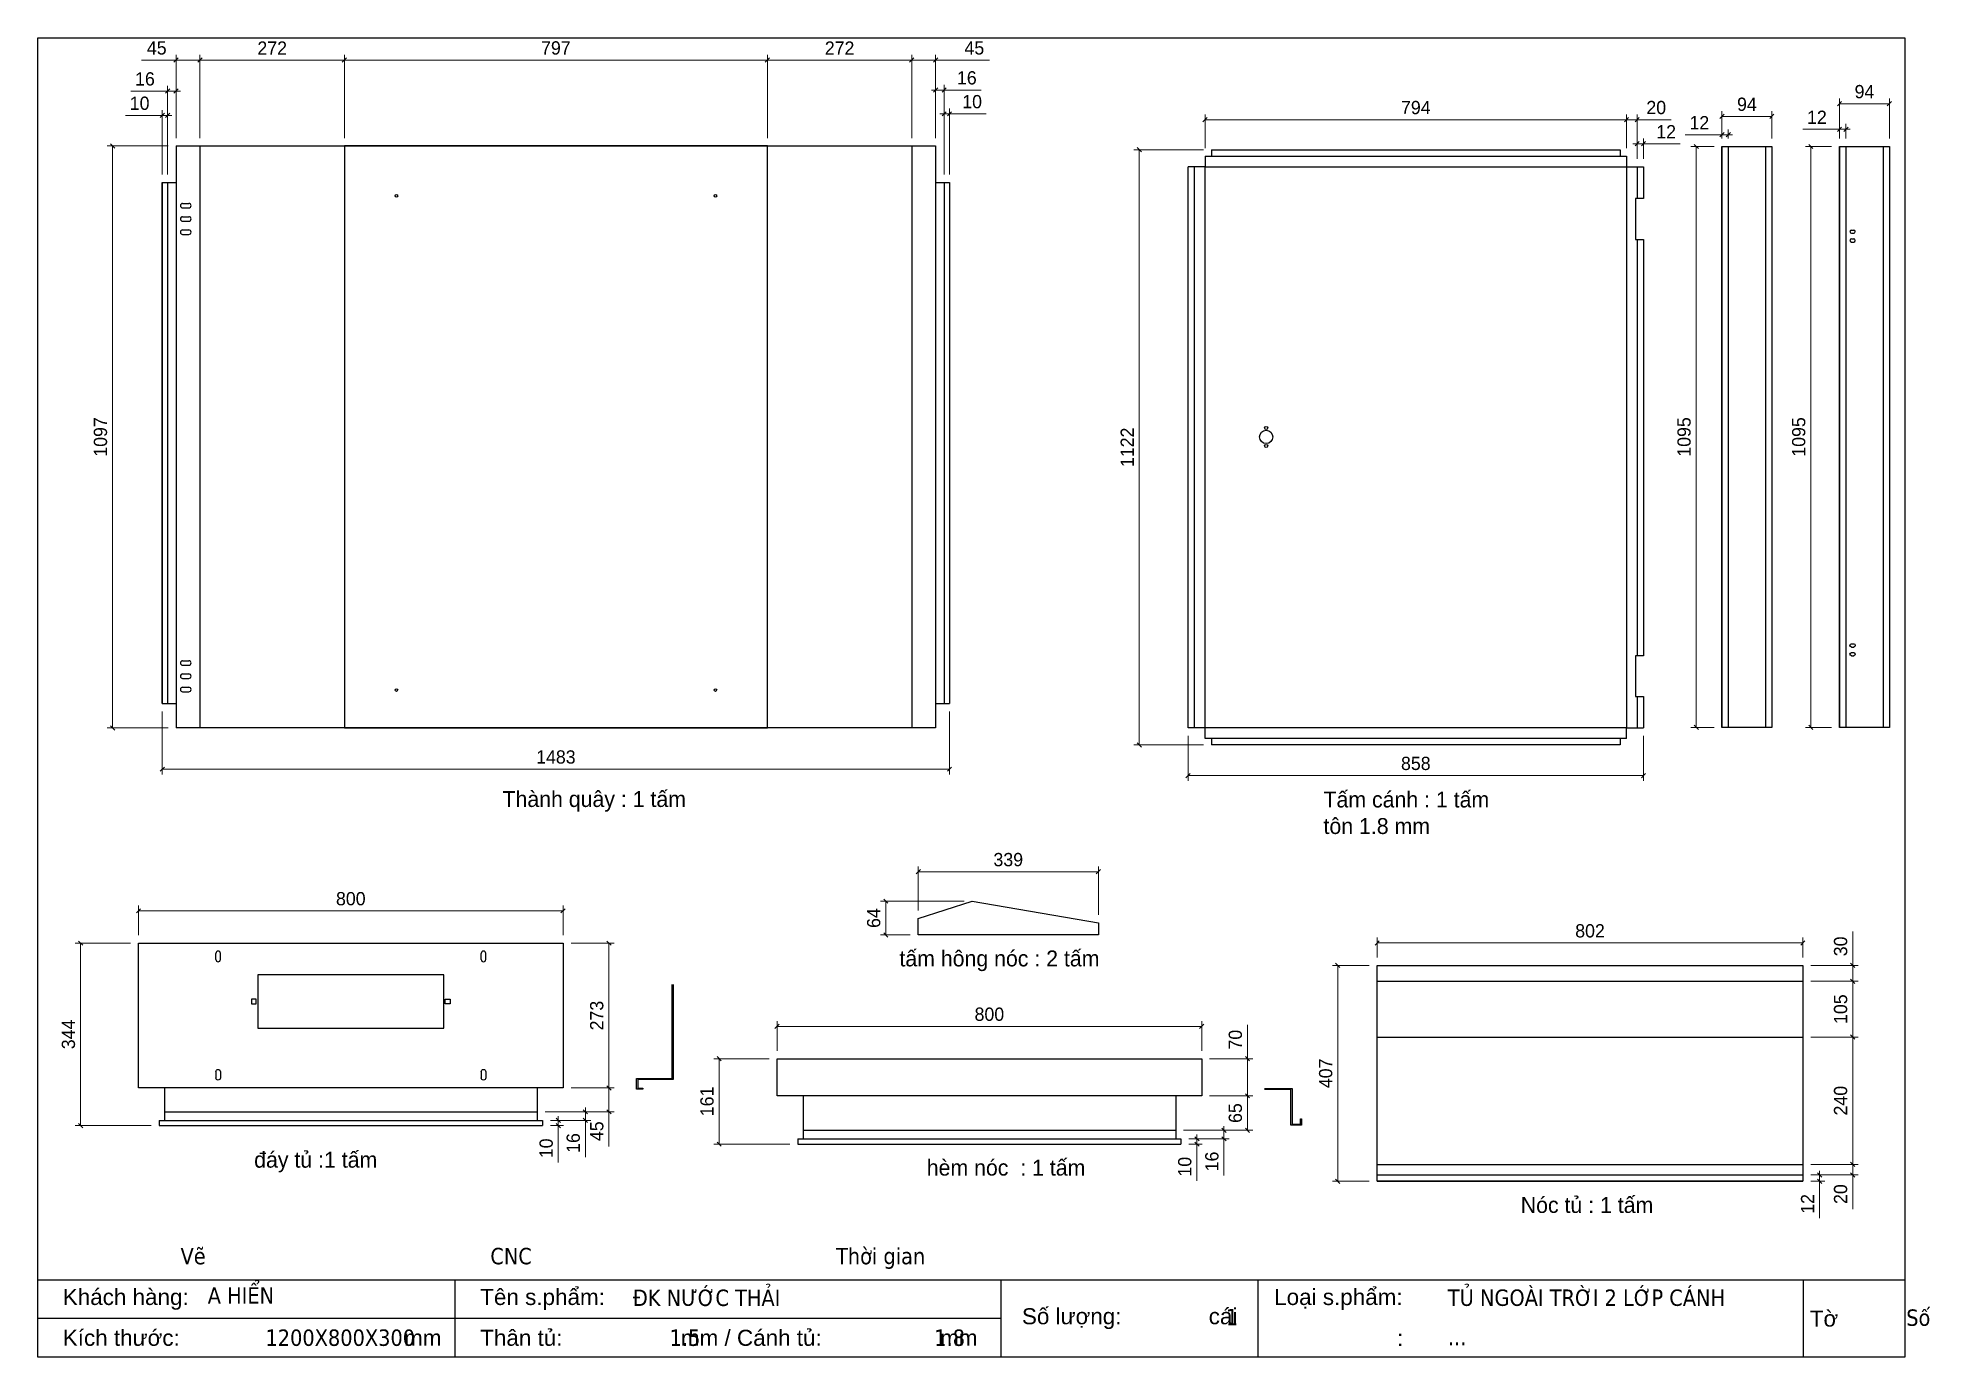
# Model space of a CAD drawing. Header units: millimetres. Extents: x 0 to 3565, y 0 to 2487.
import ezdxf
from ezdxf.enums import TextEntityAlignment as Align

# ---------------------------------------------------------------- set-up
doc = ezdxf.new("R2010")
doc.units = ezdxf.units.MM
doc.layers.add('DIM', color=253, linetype='Continuous')
doc.styles.add('Arial', font='arial.ttf')
doc.styles.add('Tahoma (Input Text)', font='tahoma.ttf')
doc.dimstyles.new('Dim-25', dxfattribs={"dimtxt": 25, "dimasz": 8, "dimexe": 10, "dimexo": 15, "dimgap": 10, "dimtad": 1, "dimdec": 0, "dimtxsty": 'Standard', "dimblk": 'OBLIQUE', "dimcen": 10, "dimclrd": 5, "dimclre": 5, "dimclrt": 3, "dimazin": 3, "dimtfac": 1, "dimtdec": 0, "dimtmove": 0, "dimatfit": 3, "dimldrblk": 'OBLIQUE', "dimlwd": 9, "dimlwe": 9})

msp = doc.modelspace()

# ---------------------------------------------------------------- texts
at = {"color": 7, "char_height": 30, "width": 457.001, "attachment_point": 1}
for s, insert in [('Thành quây : 1 tấm', (875.4, 1067.1)), ('Tấm cánh : 1 tấm \\Ptôn 1.8 mm', (2422.2, 1066.2)), ('tấm hông nóc : 2 tấm', (1623.2, 766.6)), (' đáy tủ :1 tấm', (396.4, 387.2)), ('hèm nóc  : 1 tấm', (1674.7, 372.3)), ('Nóc tủ : 1 tấm', (2793.8, 301.9))]:
    msp.add_mtext(s, dxfattribs=dict(at, insert=insert))

# ---------------------------------------------------------------- blocks, each defined once
blk = doc.blocks.new('*D1')
at = {"color": 0, "linetype": 'ByBlock', "lineweight": -2}
for p, q in [((1703.5, 2339.7), (1711.5, 2347.7)), ((1721.5, 2347.7), (1713.5, 2339.7))]:
    blk.add_line(p, q, dxfattribs=at)
at = {"layer": 'Defpoints', "color": 0, "transparency": 16777216}
for p in [(1717.5, 2343.7), (1707.5, 2214.1), (1717.5, 2214.1)]:
    blk.add_point(p, dxfattribs=at)
at = {"layer": 'DIM', "color": 5, "lineweight": 9, "transparency": 16777216}
for p, q in [((1707.5, 2229.1), (1707.5, 2353.7)), ((1717.5, 2229.1), (1717.5, 2353.7)), ((1707.5, 2343.7), (1699.5, 2343.7)), ((1707.5, 2343.7), (1717.5, 2343.7)), ((1717.5, 2343.7), (1786.9, 2343.7))]:
    blk.add_line(p, q, dxfattribs=at)
at = {"layer": 'DIM', "color": 3, "transparency": 16777216, "insert": (1760.2, 2366.5), "char_height": 25, "attachment_point": 5}
blk.add_mtext('10', dxfattribs=at)
blk = doc.blocks.new('_Oblique')
at = {"color": 0, "linetype": 'ByBlock', "lineweight": -2}
blk.add_line((-0.5, -0.5), (0.5, 0.5), dxfattribs=at)
blk = doc.blocks.new('*D2')
at = {"color": 0, "linetype": 'ByBlock', "lineweight": -2}
for p, q in [((1687.5, 2384.6), (1695.5, 2392.6)), ((1711.5, 2392.6), (1703.5, 2384.6))]:
    blk.add_line(p, q, dxfattribs=at)
at = {"layer": 'Defpoints', "color": 0, "transparency": 16777216}
for p in [(1707.5, 2388.6), (1691.5, 2283.1), (1707.5, 2283.1)]:
    blk.add_point(p, dxfattribs=at)
at = {"layer": 'DIM', "color": 5, "lineweight": 9, "transparency": 16777216}
for p, q in [((1691.5, 2388.6), (1683.5, 2388.6)), ((1691.5, 2298.1), (1691.5, 2398.6)), ((1691.5, 2388.6), (1707.5, 2388.6)), ((1707.5, 2298.1), (1707.5, 2398.6)), ((1707.5, 2388.6), (1777, 2388.6))]:
    blk.add_line(p, q, dxfattribs=at)
at = {"layer": 'DIM', "color": 3, "transparency": 16777216, "insert": (1750.2, 2411.4), "char_height": 25, "attachment_point": 5}
blk.add_mtext('16', dxfattribs=at)
blk = doc.blocks.new('*D3')
at = {"color": 0, "linetype": 'ByBlock', "lineweight": -2}
for p, q in [((1650.5, 2449), (1642.5, 2441)), ((1687.5, 2441), (1695.5, 2449))]:
    blk.add_line(p, q, dxfattribs=at)
at = {"layer": 'Defpoints', "color": 0, "transparency": 16777216}
for p in [(1646.5, 2445), (1646.5, 2283.1), (1691.5, 2283.1)]:
    blk.add_point(p, dxfattribs=at)
at = {"layer": 'DIM', "color": 5, "lineweight": 9, "transparency": 16777216}
for p, q in [((1646.5, 2298.1), (1646.5, 2455)), ((1646.5, 2445), (1691.5, 2445)), ((1691.5, 2298.1), (1691.5, 2455)), ((1691.5, 2445), (1792.9, 2445))]:
    blk.add_line(p, q, dxfattribs=at)
at = {"layer": 'DIM', "color": 3, "transparency": 16777216, "insert": (1764.4, 2467.8), "char_height": 25, "attachment_point": 5}
blk.add_mtext('45', dxfattribs=at)
blk = doc.blocks.new('*D4')
at = {"color": 0, "linetype": 'ByBlock', "lineweight": -2}
for p, q in [((1378.5, 2449), (1370.5, 2441)), ((1642.5, 2441), (1650.5, 2449))]:
    blk.add_line(p, q, dxfattribs=at)
at = {"layer": 'Defpoints', "color": 0, "transparency": 16777216}
for p in [(1374.5, 2445), (1374.5, 2283.1), (1646.5, 2283.1)]:
    blk.add_point(p, dxfattribs=at)
at = {"layer": 'DIM', "color": 5, "lineweight": 9, "transparency": 16777216}
for p, q in [((1374.5, 2298.1), (1374.5, 2455)), ((1646.5, 2445), (1374.5, 2445)), ((1646.5, 2298.1), (1646.5, 2455))]:
    blk.add_line(p, q, dxfattribs=at)
at = {"layer": 'DIM', "color": 3, "transparency": 16777216, "insert": (1510.5, 2467.6), "char_height": 25, "attachment_point": 5}
blk.add_mtext('272', dxfattribs=at)
blk = doc.blocks.new('*D5')
at = {"color": 0, "linetype": 'ByBlock', "lineweight": -2}
for p, q in [((581.5, 2449), (573.5, 2441)), ((1370.5, 2441), (1378.5, 2449))]:
    blk.add_line(p, q, dxfattribs=at)
at = {"layer": 'Defpoints', "color": 0, "transparency": 16777216}
for p in [(577.5, 2445), (577.5, 2283.1), (1374.5, 2283.1)]:
    blk.add_point(p, dxfattribs=at)
at = {"layer": 'DIM', "color": 5, "lineweight": 9, "transparency": 16777216}
for p, q in [((577.5, 2298.1), (577.5, 2455)), ((1374.5, 2445), (577.5, 2445)), ((1374.5, 2298.1), (1374.5, 2455))]:
    blk.add_line(p, q, dxfattribs=at)
at = {"layer": 'DIM', "color": 3, "transparency": 16777216, "insert": (976, 2467.8), "char_height": 25, "attachment_point": 5}
blk.add_mtext('797', dxfattribs=at)
blk = doc.blocks.new('*D6')
at = {"color": 0, "linetype": 'ByBlock', "lineweight": -2}
for p, q in [((309.5, 2449), (301.5, 2441)), ((573.5, 2441), (581.5, 2449))]:
    blk.add_line(p, q, dxfattribs=at)
at = {"layer": 'Defpoints', "color": 0, "transparency": 16777216}
for p in [(305.5, 2445), (305.5, 2283.1), (577.5, 2283.1)]:
    blk.add_point(p, dxfattribs=at)
at = {"layer": 'DIM', "color": 5, "lineweight": 9, "transparency": 16777216}
for p, q in [((305.5, 2298.1), (305.5, 2455)), ((577.5, 2445), (305.5, 2445)), ((577.5, 2298.1), (577.5, 2455))]:
    blk.add_line(p, q, dxfattribs=at)
at = {"layer": 'DIM', "color": 3, "transparency": 16777216, "insert": (441.5, 2467.6), "char_height": 25, "attachment_point": 5}
blk.add_mtext('272', dxfattribs=at)
blk = doc.blocks.new('*D7')
at = {"color": 0, "linetype": 'ByBlock', "lineweight": -2}
for p, q in [((264.5, 2449), (256.5, 2441)), ((301.5, 2441), (309.5, 2449))]:
    blk.add_line(p, q, dxfattribs=at)
at = {"layer": 'Defpoints', "color": 0, "transparency": 16777216}
for p in [(260.5, 2445), (260.5, 2283.1), (305.5, 2283.1)]:
    blk.add_point(p, dxfattribs=at)
at = {"layer": 'DIM', "color": 5, "lineweight": 9, "transparency": 16777216}
for p, q in [((260.5, 2445), (195.5, 2445)), ((260.5, 2298.1), (260.5, 2455)), ((305.5, 2445), (260.5, 2445)), ((305.5, 2298.1), (305.5, 2455))]:
    blk.add_line(p, q, dxfattribs=at)
at = {"layer": 'DIM', "color": 3, "transparency": 16777216, "insert": (224, 2467.8), "char_height": 25, "attachment_point": 5}
blk.add_mtext('45', dxfattribs=at)
blk = doc.blocks.new('*D8')
at = {"color": 0, "linetype": 'ByBlock', "lineweight": -2}
for p, q in [((240.5, 2382.6), (248.5, 2390.6)), ((264.5, 2390.6), (256.5, 2382.6))]:
    blk.add_line(p, q, dxfattribs=at)
at = {"layer": 'Defpoints', "color": 0, "transparency": 16777216}
for p in [(244.5, 2386.6), (260.5, 2283.1), (244.5, 2214.1)]:
    blk.add_point(p, dxfattribs=at)
at = {"layer": 'DIM', "color": 5, "lineweight": 9, "transparency": 16777216}
for p, q in [((244.5, 2229.1), (244.5, 2396.6)), ((260.5, 2298.1), (260.5, 2396.6)), ((244.5, 2386.6), (175.1, 2386.6)), ((260.5, 2386.6), (244.5, 2386.6)), ((260.5, 2386.6), (268.5, 2386.6))]:
    blk.add_line(p, q, dxfattribs=at)
at = {"layer": 'DIM', "color": 3, "transparency": 16777216, "insert": (201.8, 2409.4), "char_height": 25, "attachment_point": 5}
blk.add_mtext('16', dxfattribs=at)
blk = doc.blocks.new('*D9')
at = {"color": 0, "linetype": 'ByBlock', "lineweight": -2}
for p, q in [((230.5, 2336.7), (238.5, 2344.7)), ((248.5, 2344.7), (240.5, 2336.7))]:
    blk.add_line(p, q, dxfattribs=at)
at = {"layer": 'Defpoints', "color": 0, "transparency": 16777216}
for p in [(234.5, 2340.7), (234.5, 2214.1), (244.5, 2214.1)]:
    blk.add_point(p, dxfattribs=at)
at = {"layer": 'DIM', "color": 5, "lineweight": 9, "transparency": 16777216}
for p, q in [((234.5, 2340.7), (165.1, 2340.7)), ((234.5, 2229.1), (234.5, 2350.7)), ((244.5, 2340.7), (234.5, 2340.7)), ((244.5, 2229.1), (244.5, 2350.7)), ((244.5, 2340.7), (252.5, 2340.7))]:
    blk.add_line(p, q, dxfattribs=at)
at = {"layer": 'DIM', "color": 3, "transparency": 16777216, "insert": (191.8, 2363.5), "char_height": 25, "attachment_point": 5}
blk.add_mtext('10', dxfattribs=at)
blk = doc.blocks.new('*D10')
at = {"color": 0, "linetype": 'ByBlock', "lineweight": -2}
for p, q in [((144.9, 2279.1), (136.9, 2287.1)), ((136.9, 1190.1), (144.9, 1182.1))]:
    blk.add_line(p, q, dxfattribs=at)
at = {"layer": 'Defpoints', "color": 0, "transparency": 16777216}
for p in [(260.5, 2283.1), (140.9, 1186.1), (260.5, 1186.1)]:
    blk.add_point(p, dxfattribs=at)
at = {"layer": 'DIM', "color": 5, "lineweight": 9, "transparency": 16777216}
for p, q in [((245.5, 2283.1), (130.9, 2283.1)), ((140.9, 2283.1), (140.9, 1186.1)), ((245.5, 1186.1), (130.9, 1186.1))]:
    blk.add_line(p, q, dxfattribs=at)
at = {"layer": 'DIM', "color": 3, "transparency": 16777216, "insert": (118.1, 1734.6), "char_height": 25, "attachment_point": 5, "rotation": 90}
blk.add_mtext('1097', dxfattribs=at)
blk = doc.blocks.new('ovan8.6x18')
at = {"color": 2}
for p, q in [((3.3, 8.5), (14.8, 8.5)), ((3.3, 0), (14.8, 0))]:
    blk.add_line(p, q, dxfattribs=at)
for centre, start, end in [((3.3, 4.3), 90, 270), ((14.8, 4.3), 270, 90)]:
    blk.add_arc(centre, 4.25, start, end, dxfattribs=at)
blk = doc.blocks.new('*D11')
at = {"color": 0, "linetype": 'ByBlock', "lineweight": -2}
for p, q in [((193.6, 845.3), (185.6, 837.3)), ((985.6, 837.3), (993.6, 845.3))]:
    blk.add_line(p, q, dxfattribs=at)
at = {"layer": 'Defpoints', "color": 0, "transparency": 16777216}
for p in [(989.6, 841.3), (189.6, 780.4), (989.6, 780.4)]:
    blk.add_point(p, dxfattribs=at)
at = {"layer": 'DIM', "color": 5, "lineweight": 9, "transparency": 16777216}
for p, q in [((189.6, 795.4), (189.6, 851.3)), ((189.6, 841.3), (989.6, 841.3)), ((989.6, 795.4), (989.6, 851.3))]:
    blk.add_line(p, q, dxfattribs=at)
at = {"layer": 'DIM', "color": 3, "transparency": 16777216, "insert": (589.6, 864.1), "char_height": 25, "attachment_point": 5}
blk.add_mtext('800', dxfattribs=at)
blk = doc.blocks.new('*D12')
at = {"color": 0, "linetype": 'ByBlock', "lineweight": -2}
for p, q in [((84.5, 776.4), (76.5, 784.4)), ((76.5, 440.4), (84.5, 432.4))]:
    blk.add_line(p, q, dxfattribs=at)
at = {"layer": 'Defpoints', "color": 0, "transparency": 16777216}
for p in [(189.6, 780.4), (80.5, 436.4), (228.6, 436.4)]:
    blk.add_point(p, dxfattribs=at)
at = {"layer": 'DIM', "color": 5, "lineweight": 9, "transparency": 16777216}
for p, q in [((174.6, 780.4), (70.5, 780.4)), ((80.5, 780.4), (80.5, 436.4)), ((213.6, 436.4), (70.5, 436.4))]:
    blk.add_line(p, q, dxfattribs=at)
at = {"layer": 'DIM', "color": 3, "transparency": 16777216, "insert": (57.7, 608.4), "char_height": 25, "attachment_point": 5, "rotation": 90}
blk.add_mtext('344', dxfattribs=at)
blk = doc.blocks.new('*D13')
at = {"color": 0, "linetype": 'ByBlock', "lineweight": -2}
for p, q in [((1079.9, 776.4), (1071.9, 784.4)), ((1071.9, 511.4), (1079.9, 503.4))]:
    blk.add_line(p, q, dxfattribs=at)
at = {"layer": 'Defpoints', "color": 0, "transparency": 16777216}
for p in [(989.6, 780.4), (989.6, 507.4), (1075.9, 507.4)]:
    blk.add_point(p, dxfattribs=at)
at = {"layer": 'DIM', "color": 5, "lineweight": 9, "transparency": 16777216}
for p, q in [((1004.6, 780.4), (1085.9, 780.4)), ((1075.9, 780.4), (1075.9, 507.4)), ((1004.6, 507.4), (1085.9, 507.4))]:
    blk.add_line(p, q, dxfattribs=at)
at = {"layer": 'DIM', "color": 3, "transparency": 16777216, "insert": (1053.1, 643.9), "char_height": 25, "attachment_point": 5, "rotation": 90}
blk.add_mtext('273', dxfattribs=at)
blk = doc.blocks.new('*D14')
at = {"color": 0, "linetype": 'ByBlock', "lineweight": -2}
for p, q in [((1079.9, 503.4), (1071.9, 511.4)), ((1071.9, 466.4), (1079.9, 458.4))]:
    blk.add_line(p, q, dxfattribs=at)
at = {"layer": 'Defpoints', "color": 0, "transparency": 16777216}
for p in [(989.6, 507.4), (940.6, 462.4), (1075.9, 462.4)]:
    blk.add_point(p, dxfattribs=at)
at = {"layer": 'DIM', "color": 5, "lineweight": 9, "transparency": 16777216}
for p, q in [((1004.6, 507.4), (1085.9, 507.4)), ((1075.9, 507.4), (1075.9, 462.4)), ((955.6, 462.4), (1085.9, 462.4)), ((1075.9, 462.4), (1075.9, 397.4))]:
    blk.add_line(p, q, dxfattribs=at)
at = {"layer": 'DIM', "color": 3, "transparency": 16777216, "insert": (1053.2, 425.9), "char_height": 25, "attachment_point": 5, "rotation": 90}
blk.add_mtext('45', dxfattribs=at)
blk = doc.blocks.new('*D15')
at = {"color": 0, "linetype": 'ByBlock', "lineweight": -2}
for p, q in [((1027.6, 466.4), (1035.6, 458.4)), ((1035.6, 442.4), (1027.6, 450.4))]:
    blk.add_line(p, q, dxfattribs=at)
at = {"layer": 'Defpoints', "color": 0, "transparency": 16777216}
for p in [(940.6, 462.4), (950.6, 446.4), (1031.6, 446.4)]:
    blk.add_point(p, dxfattribs=at)
at = {"layer": 'DIM', "color": 5, "lineweight": 9, "transparency": 16777216}
for p, q in [((1031.6, 462.4), (1031.6, 470.4)), ((955.6, 462.4), (1041.6, 462.4)), ((965.6, 446.4), (1041.6, 446.4)), ((1031.6, 462.4), (1031.6, 446.4)), ((1031.6, 446.4), (1031.6, 377))]:
    blk.add_line(p, q, dxfattribs=at)
at = {"layer": 'DIM', "color": 3, "transparency": 16777216, "insert": (1008.8, 403.7), "char_height": 25, "attachment_point": 5, "rotation": 90}
blk.add_mtext('16', dxfattribs=at)
blk = doc.blocks.new('*D16')
at = {"color": 0, "linetype": 'ByBlock', "lineweight": -2}
for p, q in [((976.6, 450.4), (984.6, 442.4)), ((984.6, 432.4), (976.6, 440.4))]:
    blk.add_line(p, q, dxfattribs=at)
at = {"layer": 'Defpoints', "color": 0, "transparency": 16777216}
for p in [(950.6, 446.4), (950.6, 436.4), (980.6, 436.4)]:
    blk.add_point(p, dxfattribs=at)
at = {"layer": 'DIM', "color": 5, "lineweight": 9, "transparency": 16777216}
for p, q in [((965.6, 446.4), (990.6, 446.4)), ((965.6, 436.4), (990.6, 436.4)), ((980.6, 446.4), (980.6, 454.4)), ((980.6, 446.4), (980.6, 436.4)), ((980.6, 436.4), (980.6, 367))]:
    blk.add_line(p, q, dxfattribs=at)
at = {"layer": 'DIM', "color": 3, "transparency": 16777216, "insert": (957.8, 393.7), "char_height": 25, "attachment_point": 5, "rotation": 90}
blk.add_mtext('10', dxfattribs=at)
blk = doc.blocks.new('*D17')
at = {"color": 0, "linetype": 'ByBlock', "lineweight": -2}
for p, q in [((1396.7, 627.5), (1388.7, 619.5)), ((2188.7, 619.5), (2196.7, 627.5))]:
    blk.add_line(p, q, dxfattribs=at)
at = {"layer": 'Defpoints', "color": 0, "transparency": 16777216}
for p in [(2192.7, 623.5), (1392.7, 562.6), (2192.7, 562.6)]:
    blk.add_point(p, dxfattribs=at)
at = {"layer": 'DIM', "color": 5, "lineweight": 9, "transparency": 16777216}
for p, q in [((1392.7, 577.6), (1392.7, 633.5)), ((1392.7, 623.5), (2192.7, 623.5)), ((2192.7, 577.6), (2192.7, 633.5))]:
    blk.add_line(p, q, dxfattribs=at)
at = {"layer": 'DIM', "color": 3, "transparency": 16777216, "insert": (1792.7, 646.3), "char_height": 25, "attachment_point": 5}
blk.add_mtext('800', dxfattribs=at)
blk = doc.blocks.new('*D18')
at = {"color": 0, "linetype": 'ByBlock', "lineweight": -2}
for p, q in [((1287.6, 558.6), (1279.6, 566.6)), ((1279.6, 405.6), (1287.6, 397.6))]:
    blk.add_line(p, q, dxfattribs=at)
at = {"layer": 'Defpoints', "color": 0, "transparency": 16777216}
for p in [(1392.7, 562.6), (1283.6, 401.6), (1431.7, 401.6)]:
    blk.add_point(p, dxfattribs=at)
at = {"layer": 'DIM', "color": 5, "lineweight": 9, "transparency": 16777216}
for p, q in [((1377.7, 562.6), (1273.6, 562.6)), ((1283.6, 562.6), (1283.6, 401.6)), ((1416.7, 401.6), (1273.6, 401.6))]:
    blk.add_line(p, q, dxfattribs=at)
at = {"layer": 'DIM', "color": 3, "transparency": 16777216, "insert": (1260.8, 482.1), "char_height": 25, "attachment_point": 5, "rotation": 90}
blk.add_mtext('161', dxfattribs=at)
blk = doc.blocks.new('*D19')
at = {"color": 0, "linetype": 'ByBlock', "lineweight": -2}
for p, q in [((2283, 558.6), (2275, 566.6)), ((2275, 496.6), (2283, 488.6))]:
    blk.add_line(p, q, dxfattribs=at)
at = {"layer": 'Defpoints', "color": 0, "transparency": 16777216}
for p in [(2192.7, 562.6), (2192.7, 492.6), (2279, 492.6)]:
    blk.add_point(p, dxfattribs=at)
at = {"layer": 'DIM', "color": 5, "lineweight": 9, "transparency": 16777216}
for p, q in [((2279, 562.6), (2279, 626.3)), ((2207.7, 562.6), (2289, 562.6)), ((2279, 492.6), (2279, 562.6)), ((2207.7, 492.6), (2289, 492.6))]:
    blk.add_line(p, q, dxfattribs=at)
at = {"layer": 'DIM', "color": 3, "transparency": 16777216, "insert": (2256.2, 598.5), "char_height": 25, "attachment_point": 5, "rotation": 90}
blk.add_mtext('70', dxfattribs=at)
blk = doc.blocks.new('*D20')
at = {"color": 0, "linetype": 'ByBlock', "lineweight": -2}
for p, q in [((2283, 488.6), (2275, 496.6)), ((2275, 431.6), (2283, 423.6))]:
    blk.add_line(p, q, dxfattribs=at)
at = {"layer": 'Defpoints', "color": 0, "transparency": 16777216}
for p in [(2192.7, 492.6), (2143.7, 427.6), (2279, 427.6)]:
    blk.add_point(p, dxfattribs=at)
at = {"layer": 'DIM', "color": 5, "lineweight": 9, "transparency": 16777216}
for p, q in [((2207.7, 492.6), (2289, 492.6)), ((2279, 492.6), (2279, 427.6)), ((2158.7, 427.6), (2289, 427.6))]:
    blk.add_line(p, q, dxfattribs=at)
at = {"layer": 'DIM', "color": 3, "transparency": 16777216, "insert": (2256.2, 460.1), "char_height": 25, "attachment_point": 5, "rotation": 90}
blk.add_mtext('65', dxfattribs=at)
blk = doc.blocks.new('*D21')
at = {"color": 0, "linetype": 'ByBlock', "lineweight": -2}
for p, q in [((2230.7, 431.6), (2238.7, 423.6)), ((2238.7, 407.6), (2230.7, 415.6))]:
    blk.add_line(p, q, dxfattribs=at)
at = {"layer": 'Defpoints', "color": 0, "transparency": 16777216}
for p in [(2143.7, 427.6), (2153.7, 411.6), (2234.7, 411.6)]:
    blk.add_point(p, dxfattribs=at)
at = {"layer": 'DIM', "color": 5, "lineweight": 9, "transparency": 16777216}
for p, q in [((2234.7, 427.6), (2234.7, 435.6)), ((2158.7, 427.6), (2244.7, 427.6)), ((2168.7, 411.6), (2244.7, 411.6)), ((2234.7, 427.6), (2234.7, 411.6)), ((2234.7, 411.6), (2234.7, 342.2))]:
    blk.add_line(p, q, dxfattribs=at)
at = {"layer": 'DIM', "color": 3, "transparency": 16777216, "insert": (2212, 368.9), "char_height": 25, "attachment_point": 5, "rotation": 90}
blk.add_mtext('16', dxfattribs=at)
blk = doc.blocks.new('*D22')
at = {"color": 0, "linetype": 'ByBlock', "lineweight": -2}
for p, q in [((2179.7, 415.6), (2187.7, 407.6)), ((2187.7, 397.6), (2179.7, 405.6))]:
    blk.add_line(p, q, dxfattribs=at)
at = {"layer": 'Defpoints', "color": 0, "transparency": 16777216}
for p in [(2153.7, 411.6), (2153.7, 401.6), (2183.7, 401.6)]:
    blk.add_point(p, dxfattribs=at)
at = {"layer": 'DIM', "color": 5, "lineweight": 9, "transparency": 16777216}
for p, q in [((2168.7, 411.6), (2193.7, 411.6)), ((2168.7, 401.6), (2193.7, 401.6)), ((2183.7, 411.6), (2183.7, 419.6)), ((2183.7, 411.6), (2183.7, 401.6)), ((2183.7, 401.6), (2183.7, 332.3))]:
    blk.add_line(p, q, dxfattribs=at)
at = {"layer": 'DIM', "color": 3, "transparency": 16777216, "insert": (2160.9, 359), "char_height": 25, "attachment_point": 5, "rotation": 90}
blk.add_mtext('10', dxfattribs=at)
blk = doc.blocks.new('*D23')
at = {"color": 0, "linetype": 'ByBlock', "lineweight": -2}
for p, q in [((2527.3, 784.8), (2519.3, 776.8)), ((3321.3, 776.8), (3329.3, 784.8))]:
    blk.add_line(p, q, dxfattribs=at)
at = {"layer": 'Defpoints', "color": 0, "transparency": 16777216}
for p in [(3325.3, 780.8), (2523.3, 738.5), (3325.3, 738.5)]:
    blk.add_point(p, dxfattribs=at)
at = {"layer": 'DIM', "color": 5, "lineweight": 9, "transparency": 16777216}
for p, q in [((2523.3, 753.5), (2523.3, 790.8)), ((3325.3, 753.5), (3325.3, 790.8)), ((2523.3, 780.8), (3325.3, 780.8))]:
    blk.add_line(p, q, dxfattribs=at)
at = {"layer": 'DIM', "color": 3, "transparency": 16777216, "insert": (2924.3, 803.5), "char_height": 25, "attachment_point": 5}
blk.add_mtext('802', dxfattribs=at)
blk = doc.blocks.new('*D24')
at = {"color": 0, "linetype": 'ByBlock', "lineweight": -2}
for p, q in [((2453.1, 734.5), (2445.1, 742.5)), ((2445.1, 335.5), (2453.1, 327.5))]:
    blk.add_line(p, q, dxfattribs=at)
at = {"layer": 'Defpoints', "color": 0, "transparency": 16777216}
for p in [(2523.3, 738.5), (2449.1, 331.5), (2523.3, 331.5)]:
    blk.add_point(p, dxfattribs=at)
at = {"layer": 'DIM', "color": 5, "lineweight": 9, "transparency": 16777216}
for p, q in [((2508.3, 738.5), (2439.1, 738.5)), ((2449.1, 738.5), (2449.1, 331.5)), ((2508.3, 331.5), (2439.1, 331.5))]:
    blk.add_line(p, q, dxfattribs=at)
at = {"layer": 'DIM', "color": 3, "transparency": 16777216, "insert": (2426.4, 535), "char_height": 25, "attachment_point": 5, "rotation": 90}
blk.add_mtext('407', dxfattribs=at)
blk = doc.blocks.new('*D25')
at = {"color": 0, "linetype": 'ByBlock', "lineweight": -2}
for p, q in [((3423.3, 734.5), (3415.3, 742.5)), ((3415.3, 712.5), (3423.3, 704.5))]:
    blk.add_line(p, q, dxfattribs=at)
at = {"layer": 'Defpoints', "color": 0, "transparency": 16777216}
for p in [(3325.3, 738.5), (3419.3, 738.5), (3325.3, 708.5)]:
    blk.add_point(p, dxfattribs=at)
at = {"layer": 'DIM', "color": 5, "lineweight": 9, "transparency": 16777216}
for p, q in [((3419.3, 738.5), (3419.3, 802.2)), ((3340.3, 738.5), (3429.3, 738.5)), ((3419.3, 708.5), (3419.3, 738.5)), ((3340.3, 708.5), (3429.3, 708.5))]:
    blk.add_line(p, q, dxfattribs=at)
at = {"layer": 'DIM', "color": 3, "transparency": 16777216, "insert": (3396.5, 774.4), "char_height": 25, "attachment_point": 5, "rotation": 90}
blk.add_mtext('30', dxfattribs=at)
blk = doc.blocks.new('*D26')
at = {"color": 0, "linetype": 'ByBlock', "lineweight": -2}
for p, q in [((3423.3, 704.5), (3415.3, 712.5)), ((3415.3, 607.5), (3423.3, 599.5))]:
    blk.add_line(p, q, dxfattribs=at)
at = {"layer": 'Defpoints', "color": 0, "transparency": 16777216}
for p in [(3325.3, 708.5), (3325.3, 603.5), (3419.3, 603.5)]:
    blk.add_point(p, dxfattribs=at)
at = {"layer": 'DIM', "color": 5, "lineweight": 9, "transparency": 16777216}
for p, q in [((3340.3, 708.5), (3429.3, 708.5)), ((3419.3, 708.5), (3419.3, 603.5)), ((3340.3, 603.5), (3429.3, 603.5))]:
    blk.add_line(p, q, dxfattribs=at)
at = {"layer": 'DIM', "color": 3, "transparency": 16777216, "insert": (3396.5, 656), "char_height": 25, "attachment_point": 5, "rotation": 90}
blk.add_mtext('105', dxfattribs=at)
blk = doc.blocks.new('*D27')
at = {"color": 0, "linetype": 'ByBlock', "lineweight": -2}
for p, q in [((3423.3, 599.5), (3415.3, 607.5)), ((3415.3, 367.5), (3423.3, 359.5))]:
    blk.add_line(p, q, dxfattribs=at)
at = {"layer": 'Defpoints', "color": 0, "transparency": 16777216}
for p in [(3325.3, 603.5), (3325.3, 363.5), (3419.3, 363.5)]:
    blk.add_point(p, dxfattribs=at)
at = {"layer": 'DIM', "color": 5, "lineweight": 9, "transparency": 16777216}
for p, q in [((3340.3, 603.5), (3429.3, 603.5)), ((3419.3, 603.5), (3419.3, 363.5)), ((3340.3, 363.5), (3429.3, 363.5))]:
    blk.add_line(p, q, dxfattribs=at)
at = {"layer": 'DIM', "color": 3, "transparency": 16777216, "insert": (3396.5, 483.5), "char_height": 25, "attachment_point": 5, "rotation": 90}
blk.add_mtext('240', dxfattribs=at)
blk = doc.blocks.new('*D28')
at = {"color": 0, "linetype": 'ByBlock', "lineweight": -2}
for p, q in [((3423.3, 359.5), (3415.3, 367.5)), ((3415.3, 347.5), (3423.3, 339.5))]:
    blk.add_line(p, q, dxfattribs=at)
at = {"layer": 'Defpoints', "color": 0, "transparency": 16777216}
for p in [(3325.3, 363.5), (3325.3, 343.5), (3419.3, 343.5)]:
    blk.add_point(p, dxfattribs=at)
at = {"layer": 'DIM', "color": 5, "lineweight": 9, "transparency": 16777216}
for p, q in [((3340.3, 363.5), (3429.3, 363.5)), ((3419.3, 363.5), (3419.3, 343.5)), ((3340.3, 343.5), (3429.3, 343.5)), ((3419.3, 343.5), (3419.3, 279.3))]:
    blk.add_line(p, q, dxfattribs=at)
at = {"layer": 'DIM', "color": 3, "transparency": 16777216, "insert": (3396.5, 307.4), "char_height": 25, "attachment_point": 5, "rotation": 90}
blk.add_mtext('20', dxfattribs=at)
blk = doc.blocks.new('*D29')
at = {"color": 0, "linetype": 'ByBlock', "lineweight": -2}
for p, q in [((3352.8, 347.5), (3360.8, 339.5)), ((3360.8, 327.5), (3352.8, 335.5))]:
    blk.add_line(p, q, dxfattribs=at)
at = {"layer": 'Defpoints', "color": 0, "transparency": 16777216}
for p in [(3325.3, 343.5), (3325.3, 331.5), (3356.8, 331.5)]:
    blk.add_point(p, dxfattribs=at)
at = {"layer": 'DIM', "color": 5, "lineweight": 9, "transparency": 16777216}
for p, q in [((3340.3, 343.5), (3366.8, 343.5)), ((3340.3, 331.5), (3366.8, 331.5)), ((3356.8, 343.5), (3356.8, 351.5)), ((3356.8, 343.5), (3356.8, 331.5)), ((3356.8, 331.5), (3356.8, 262.3))]:
    blk.add_line(p, q, dxfattribs=at)
at = {"layer": 'DIM', "color": 3, "transparency": 16777216, "insert": (3334.2, 288.9), "char_height": 25, "attachment_point": 5, "rotation": 90}
blk.add_mtext('12', dxfattribs=at)
blk = doc.blocks.new('*D30')
at = {"color": 0, "linetype": 'ByBlock', "lineweight": -2}
for p, q in [((1662.7, 919), (1654.7, 911)), ((1994, 911), (2002, 919))]:
    blk.add_line(p, q, dxfattribs=at)
at = {"layer": 'Defpoints', "color": 0, "transparency": 16777216}
for p in [(1998, 915), (1658.7, 826.9), (1998, 818.5)]:
    blk.add_point(p, dxfattribs=at)
at = {"layer": 'DIM', "color": 5, "lineweight": 9, "transparency": 16777216}
for p, q in [((1658.7, 841.9), (1658.7, 925)), ((1658.7, 915), (1998, 915)), ((1998, 833.5), (1998, 925))]:
    blk.add_line(p, q, dxfattribs=at)
at = {"layer": 'DIM', "color": 3, "transparency": 16777216, "insert": (1828.3, 937.8), "char_height": 25, "attachment_point": 5}
blk.add_mtext('339', dxfattribs=at)
blk = doc.blocks.new('*D31')
at = {"color": 0, "linetype": 'ByBlock', "lineweight": -2}
for p, q in [((1601.7, 855.6), (1593.7, 863.6)), ((1593.7, 799.8), (1601.7, 791.8))]:
    blk.add_line(p, q, dxfattribs=at)
at = {"layer": 'Defpoints', "color": 0, "transparency": 16777216}
for p in [(1760.1, 859.6), (1597.7, 795.8), (1658.7, 795.8)]:
    blk.add_point(p, dxfattribs=at)
at = {"layer": 'DIM', "color": 5, "lineweight": 9, "transparency": 16777216}
for p, q in [((1745.1, 859.6), (1587.7, 859.6)), ((1597.7, 859.6), (1597.7, 795.8)), ((1643.7, 795.8), (1587.7, 795.8))]:
    blk.add_line(p, q, dxfattribs=at)
at = {"layer": 'DIM', "color": 3, "transparency": 16777216, "insert": (1574.9, 827.7), "char_height": 25, "attachment_point": 5, "rotation": 90}
blk.add_mtext('64', dxfattribs=at)
blk = doc.blocks.new('*D32')
at = {"color": 0, "linetype": 'ByBlock', "lineweight": -2}
for p, q in [((238.5, 1112.4), (230.5, 1104.4)), ((1713.5, 1104.4), (1721.5, 1112.4))]:
    blk.add_line(p, q, dxfattribs=at)
at = {"layer": 'Defpoints', "color": 0, "transparency": 16777216}
for p in [(234.5, 1232.1), (1717.5, 1232.1), (1717.5, 1108.4)]:
    blk.add_point(p, dxfattribs=at)
at = {"layer": 'DIM', "color": 5, "lineweight": 9, "transparency": 16777216}
for p, q in [((234.5, 1217.1), (234.5, 1098.4)), ((1717.5, 1217.1), (1717.5, 1098.4)), ((234.5, 1108.4), (1717.5, 1108.4))]:
    blk.add_line(p, q, dxfattribs=at)
at = {"layer": 'DIM', "color": 3, "transparency": 16777216, "insert": (976, 1131.2), "char_height": 25, "attachment_point": 5}
blk.add_mtext('1483', dxfattribs=at)
blk = doc.blocks.new('*D33')
at = {"color": 0, "linetype": 'ByBlock', "lineweight": -2}
for p, q in [((2079, 2272.1), (2071, 2280.1)), ((2071, 1158.1), (2079, 1150.1))]:
    blk.add_line(p, q, dxfattribs=at)
at = {"layer": 'Defpoints', "color": 0, "transparency": 16777216}
for p in [(2211.1, 2276.1), (2075, 1154.1), (2211.1, 1154.1)]:
    blk.add_point(p, dxfattribs=at)
at = {"layer": 'DIM', "color": 5, "lineweight": 9, "transparency": 16777216}
for p, q in [((2196.1, 2276.1), (2065, 2276.1)), ((2075, 2276.1), (2075, 1154.1)), ((2196.1, 1154.1), (2065, 1154.1))]:
    blk.add_line(p, q, dxfattribs=at)
at = {"layer": 'DIM', "color": 3, "transparency": 16777216, "insert": (2052.4, 1715.1), "char_height": 25, "attachment_point": 5, "rotation": 90}
blk.add_mtext('1122', dxfattribs=at)
blk = doc.blocks.new('*D34')
at = {"color": 0, "linetype": 'ByBlock', "lineweight": -2}
for p, q in [((3009.1, 2283.3), (3017.1, 2291.3)), ((3029.1, 2291.3), (3021.1, 2283.3))]:
    blk.add_line(p, q, dxfattribs=at)
at = {"layer": 'Defpoints', "color": 0, "transparency": 16777216}
for p in [(3025.1, 2287.3), (3013.1, 2244.1), (3025.1, 2244.1)]:
    blk.add_point(p, dxfattribs=at)
at = {"layer": 'DIM', "color": 5, "lineweight": 9, "transparency": 16777216}
for p, q in [((3013.1, 2287.3), (3005.1, 2287.3)), ((3013.1, 2259.1), (3013.1, 2297.3)), ((3013.1, 2287.3), (3025.1, 2287.3)), ((3025.1, 2259.1), (3025.1, 2297.3)), ((3025.1, 2287.3), (3094.3, 2287.3))]:
    blk.add_line(p, q, dxfattribs=at)
at = {"layer": 'DIM', "color": 3, "transparency": 16777216, "insert": (3067.7, 2309.9), "char_height": 25, "attachment_point": 5}
blk.add_mtext('12', dxfattribs=at)
blk = doc.blocks.new('*D35')
at = {"color": 0, "linetype": 'ByBlock', "lineweight": -2}
for p, q in [((2997.1, 2336.6), (2989.1, 2328.6)), ((3009.1, 2328.6), (3017.1, 2336.6))]:
    blk.add_line(p, q, dxfattribs=at)
at = {"layer": 'Defpoints', "color": 0, "transparency": 16777216}
for p in [(3013.1, 2332.6), (2993.1, 2264.1), (3013.1, 2244.1)]:
    blk.add_point(p, dxfattribs=at)
at = {"layer": 'DIM', "color": 5, "lineweight": 9, "transparency": 16777216}
for p, q in [((2993.1, 2279.1), (2993.1, 2342.6)), ((2993.1, 2332.6), (3013.1, 2332.6)), ((3013.1, 2259.1), (3013.1, 2342.6)), ((3013.1, 2332.6), (3077.2, 2332.6))]:
    blk.add_line(p, q, dxfattribs=at)
at = {"layer": 'DIM', "color": 3, "transparency": 16777216, "insert": (3049.1, 2355.4), "char_height": 25, "attachment_point": 5}
blk.add_mtext('20', dxfattribs=at)
blk = doc.blocks.new('*D36')
at = {"color": 0, "linetype": 'ByBlock', "lineweight": -2}
for p, q in [((2203.1, 2336.6), (2195.1, 2328.6)), ((2989.1, 2328.6), (2997.1, 2336.6))]:
    blk.add_line(p, q, dxfattribs=at)
at = {"layer": 'Defpoints', "color": 0, "transparency": 16777216}
for p in [(2199.1, 2332.6), (2199.1, 2264.1), (2993.1, 2264.1)]:
    blk.add_point(p, dxfattribs=at)
at = {"layer": 'DIM', "color": 5, "lineweight": 9, "transparency": 16777216}
for p, q in [((2199.1, 2279.1), (2199.1, 2342.6)), ((2993.1, 2332.6), (2199.1, 2332.6)), ((2993.1, 2279.1), (2993.1, 2342.6))]:
    blk.add_line(p, q, dxfattribs=at)
at = {"layer": 'DIM', "color": 3, "transparency": 16777216, "insert": (2596.1, 2355.4), "char_height": 25, "attachment_point": 5}
blk.add_mtext('794', dxfattribs=at)
blk = doc.blocks.new('*D37')
at = {"color": 0, "linetype": 'ByBlock', "lineweight": -2}
for p, q in [((2171.1, 1100.3), (2163.1, 1092.3)), ((3021.1, 1092.3), (3029.1, 1100.3))]:
    blk.add_line(p, q, dxfattribs=at)
at = {"layer": 'Defpoints', "color": 0, "transparency": 16777216}
for p in [(2167.1, 1186.1), (3025.1, 1186.1), (2167.1, 1096.3)]:
    blk.add_point(p, dxfattribs=at)
at = {"layer": 'DIM', "color": 5, "lineweight": 9, "transparency": 16777216}
for p, q in [((2167.1, 1171.1), (2167.1, 1086.3)), ((3025.1, 1171.1), (3025.1, 1086.3)), ((3025.1, 1096.3), (2167.1, 1096.3))]:
    blk.add_line(p, q, dxfattribs=at)
at = {"layer": 'DIM', "color": 3, "transparency": 16777216, "insert": (2596.1, 1119.1), "char_height": 25, "attachment_point": 5}
blk.add_mtext('858', dxfattribs=at)
blk = doc.blocks.new('ovan6x10')
at = {"color": 2}
for p, q in [((3, 6), (7, 6)), ((3, 0), (7, 0))]:
    blk.add_line(p, q, dxfattribs=at)
for centre, start, end in [((3, 3), 90, 270), ((7, 3), 270, 90)]:
    blk.add_arc(centre, 3, start, end, dxfattribs=at)
blk = doc.blocks.new('*D38')
at = {"color": 0, "linetype": 'ByBlock', "lineweight": -2}
for p, q in [((3390.4, 2310.7), (3398.4, 2318.7)), ((3410.4, 2318.7), (3402.4, 2310.7))]:
    blk.add_line(p, q, dxfattribs=at)
at = {"layer": 'Defpoints', "color": 0, "transparency": 16777216}
for p in [(3394.4, 2314.7), (3394.4, 2282.1), (3406.4, 2282.1)]:
    blk.add_point(p, dxfattribs=at)
at = {"layer": 'DIM', "color": 5, "lineweight": 9, "transparency": 16777216}
for p, q in [((3394.4, 2297.1), (3394.4, 2324.7)), ((3406.4, 2297.1), (3406.4, 2324.7)), ((3394.4, 2314.7), (3325.2, 2314.7)), ((3406.4, 2314.7), (3394.4, 2314.7)), ((3406.4, 2314.7), (3414.4, 2314.7))]:
    blk.add_line(p, q, dxfattribs=at)
at = {"layer": 'DIM', "color": 3, "transparency": 16777216, "insert": (3351.8, 2337.2), "char_height": 25, "attachment_point": 5}
blk.add_mtext('12', dxfattribs=at)
blk = doc.blocks.new('*D39')
at = {"color": 0, "linetype": 'ByBlock', "lineweight": -2}
for p, q in [((3398.4, 2366.7), (3390.4, 2358.7)), ((3484.4, 2358.7), (3492.4, 2366.7))]:
    blk.add_line(p, q, dxfattribs=at)
at = {"layer": 'Defpoints', "color": 0, "transparency": 16777216}
for p in [(3488.4, 2362.7), (3394.4, 2282.1), (3488.4, 2282.1)]:
    blk.add_point(p, dxfattribs=at)
at = {"layer": 'DIM', "color": 5, "lineweight": 9, "transparency": 16777216}
for p, q in [((3394.4, 2297.1), (3394.4, 2372.7)), ((3394.4, 2362.7), (3488.4, 2362.7)), ((3488.4, 2297.1), (3488.4, 2372.7))]:
    blk.add_line(p, q, dxfattribs=at)
at = {"layer": 'DIM', "color": 3, "transparency": 16777216, "insert": (3441.4, 2385.4), "char_height": 25, "attachment_point": 5}
blk.add_mtext('94', dxfattribs=at)
blk = doc.blocks.new('*D40')
at = {"color": 0, "linetype": 'ByBlock', "lineweight": -2}
for p, q in [((3176.9, 2342.8), (3168.9, 2334.8)), ((3262.9, 2334.8), (3270.9, 2342.8))]:
    blk.add_line(p, q, dxfattribs=at)
at = {"layer": 'Defpoints', "color": 0, "transparency": 16777216}
for p in [(3172.9, 2338.8), (3172.9, 2282.1), (3266.9, 2282.1)]:
    blk.add_point(p, dxfattribs=at)
at = {"layer": 'DIM', "color": 5, "lineweight": 9, "transparency": 16777216}
for p, q in [((3172.9, 2297.1), (3172.9, 2348.8)), ((3266.9, 2338.8), (3172.9, 2338.8)), ((3266.9, 2297.1), (3266.9, 2348.8))]:
    blk.add_line(p, q, dxfattribs=at)
at = {"layer": 'DIM', "color": 3, "transparency": 16777216, "insert": (3219.9, 2361.6), "char_height": 25, "attachment_point": 5}
blk.add_mtext('94', dxfattribs=at)
blk = doc.blocks.new('*D41')
at = {"color": 0, "linetype": 'ByBlock', "lineweight": -2}
for p, q in [((3168.9, 2300.4), (3176.9, 2308.4)), ((3188.9, 2308.4), (3180.9, 2300.4))]:
    blk.add_line(p, q, dxfattribs=at)
at = {"layer": 'Defpoints', "color": 0, "transparency": 16777216}
for p in [(3172.9, 2304.4), (3172.9, 2282.1), (3184.9, 2282.1)]:
    blk.add_point(p, dxfattribs=at)
at = {"layer": 'DIM', "color": 5, "lineweight": 9, "transparency": 16777216}
for p, q in [((3172.9, 2304.4), (3103.7, 2304.4)), ((3172.9, 2297.1), (3172.9, 2314.4)), ((3184.9, 2304.4), (3172.9, 2304.4)), ((3184.9, 2297.1), (3184.9, 2314.4)), ((3184.9, 2304.4), (3192.9, 2304.4))]:
    blk.add_line(p, q, dxfattribs=at)
at = {"layer": 'DIM', "color": 3, "transparency": 16777216, "insert": (3130.3, 2327), "char_height": 25, "attachment_point": 5}
blk.add_mtext('12', dxfattribs=at)
blk = doc.blocks.new('*D42')
at = {"color": 0, "linetype": 'ByBlock', "lineweight": -2}
for p, q in [((3128.4, 2278.1), (3120.4, 2286.1)), ((3120.4, 1191.1), (3128.4, 1183.1))]:
    blk.add_line(p, q, dxfattribs=at)
at = {"layer": 'Defpoints', "color": 0, "transparency": 16777216}
for p in [(3172.9, 2282.1), (3124.4, 1187.1), (3172.9, 1187.1)]:
    blk.add_point(p, dxfattribs=at)
at = {"layer": 'DIM', "color": 5, "lineweight": 9, "transparency": 16777216}
for p, q in [((3157.9, 2282.1), (3114.4, 2282.1)), ((3124.4, 2282.1), (3124.4, 1187.1)), ((3157.9, 1187.1), (3114.4, 1187.1))]:
    blk.add_line(p, q, dxfattribs=at)
at = {"layer": 'DIM', "color": 3, "transparency": 16777216, "insert": (3101.6, 1734.6), "char_height": 25, "attachment_point": 5, "rotation": 90}
blk.add_mtext('1095', dxfattribs=at)
blk = doc.blocks.new('*D43')
at = {"color": 0, "linetype": 'ByBlock', "lineweight": -2}
for p, q in [((3344.4, 2278.1), (3336.4, 2286.1)), ((3336.4, 1191.1), (3344.4, 1183.1))]:
    blk.add_line(p, q, dxfattribs=at)
at = {"layer": 'Defpoints', "color": 0, "transparency": 16777216}
for p in [(3394.4, 2282.1), (3340.4, 1187.1), (3394.4, 1187.1)]:
    blk.add_point(p, dxfattribs=at)
at = {"layer": 'DIM', "color": 5, "lineweight": 9, "transparency": 16777216}
for p, q in [((3379.4, 2282.1), (3330.4, 2282.1)), ((3340.4, 2282.1), (3340.4, 1187.1)), ((3379.4, 1187.1), (3330.4, 1187.1))]:
    blk.add_line(p, q, dxfattribs=at)
at = {"layer": 'DIM', "color": 3, "transparency": 16777216, "insert": (3317.6, 1734.6), "char_height": 25, "attachment_point": 5, "rotation": 90}
blk.add_mtext('1095', dxfattribs=at)
blk = doc.blocks.new('khungtenAsean')
at = {"color": 7}
for p, q in [((2906.8, 120), (0, 120)), ((650, 60), (650, 120)), ((1500, 60), (1500, 120)), ((1900, 0), (1900, 120)), ((2749.3, 0), (2749.3, 120)), ((1500, 60), (0, 60)), ((650, 0), (650, 60)), ((1500, 0), (1500, 60))]:
    blk.add_line(p, q, dxfattribs=at)
at = {"color": 2}
blk.add_lwpolyline([(0, 2055.3), (2906.8, 2055.3), (2906.8, 0), (0, 0)], close=True, dxfattribs=at)
at = {"color": 7, "char_height": 25, "style": 'Arial'}
for s, insert, width, attachment_point in [('    Khách hàng:', (0, 90), 650, 4), ('    Tên s.phẩm:', (650, 90), 850, 4), ('\\pt25;^ILoại s.phẩm:', (1900, 90), 849.303, 4), ('Số lượng:              cái', (1700, 60), 400, 5), (' Tờ', (2749.3, 60), 157.544, 4), ('    Kích thước:                                    mm', (0, 30), 650, 4), ('    Thân tủ:                   mm / Cánh tủ:                   mm ', (650, 30), 850, 4), ('^I            :', (1900, 30), 849.303, 4)]:
    blk.add_mtext(s, dxfattribs=dict(at, insert=insert, width=width, attachment_point=attachment_point))
at = {"color": 2, "style": 'Tahoma (Input Text)'}
for tag, p in [('KHACHHANG', (246.3, 81)), ('SANPHAM', (894.1, 77.5)), ('THONGTIN', (2136.2, 77.7)), ('THONGTIN', (2136.2, 17.7))]:
    blk.add_attdef(tag, p, '', height=25, dxfattribs=at)
for tag, p in [('SOLUONG', (1816.5, 48.1)), ('KICHTHUOC', (562.3, 16.7)), ('DODAY', (997.1, 16.7)), ('DODAY', (1400.4, 16.7))]:
    blk.add_attdef(tag, text='', height=25, dxfattribs=at).set_placement(p, align=Align.RIGHT)
blk.add_attdef('SO', text='', height=25, dxfattribs=at).set_placement((2853.1, 47.2), align=Align.CENTER)

# ---------------------------------------------------------------- dimensions: what is measured, and where the dimension line sits
at = {"layer": 'DIM', "color": 7}
for base, p1, p2, picture, middle in [((260.5, 2445), (305.5, 2283.1), (260.5, 2283.1), '*D7', (224, 2467.8)), ((305.5, 2445), (577.5, 2283.1), (305.5, 2283.1), '*D6', (441.5, 2467.6)), ((577.5, 2445), (1374.5, 2283.1), (577.5, 2283.1), '*D5', (976, 2467.8)), ((1374.5, 2445), (1646.5, 2283.1), (1374.5, 2283.1), '*D4', (1510.5, 2467.6)), ((244.5, 2386.6), (260.5, 2283.1), (244.5, 2214.1), '*D8', (201.8, 2409.4)), ((1707.5, 2388.6), (1691.5, 2283.1), (1707.5, 2283.1), '*D2', (1750.2, 2411.4)), ((234.5, 2340.7), (244.5, 2214.1), (234.5, 2214.1), '*D9', (191.8, 2363.5)), ((1717.5, 2343.7), (1707.5, 2214.1), (1717.5, 2214.1), '*D1', (1760.2, 2366.5)), ((2199.1, 2332.6), (2993.1, 2264.1), (2199.1, 2264.1), '*D36', (2596.1, 2355.4)), ((3013.1, 2332.6), (2993.1, 2264.1), (3013.1, 2244.1), '*D35', (3049.1, 2355.4)), ((3025.1, 2287.3), (3013.1, 2244.1), (3025.1, 2244.1), '*D34', (3067.7, 2309.9)), ((1717.5, 1108.4), (234.5, 1232.1), (1717.5, 1232.1), '*D32', (976, 1131.2)), ((2167.1, 1096.3), (3025.1, 1186.1), (2167.1, 1186.1), '*D37', (2596.1, 1119.1)), ((1998, 915), (1658.7, 826.9), (1998, 818.5), '*D30', (1828.3, 937.8)), ((989.6, 841.3), (189.6, 780.4), (989.6, 780.4), '*D11', (589.6, 864.1)), ((3325.3, 780.8), (2523.3, 738.5), (3325.3, 738.5), '*D23', (2924.3, 803.5)), ((2192.7, 623.5), (1392.7, 562.6), (2192.7, 562.6), '*D17', (1792.7, 646.3))]:
    dim = msp.add_linear_dim(base=base, p1=p1, p2=p2, dimstyle='Dim-25', dxfattribs=at)
    dim.commit()
    dim.dimension.update_dxf_attribs({"geometry": picture, "text_midpoint": middle})
dim = msp.add_linear_dim(base=(1646.5, 2445), p1=(1691.5, 2283.1), p2=(1646.5, 2283.1), dimstyle='Dim-25', dxfattribs=at)
dim.commit()
dim.dimension.update_dxf_attribs({"geometry": '*D3', "text_midpoint": (1764.4, 2445), "dimtype": 160})
at = {"layer": 'DIM'}
for base, p1, p2, picture, middle in [((3488.4, 2362.7), (3394.4, 2282.1), (3488.4, 2282.1), '*D39', (3441.4, 2385.4)), ((3172.9, 2338.8), (3266.9, 2282.1), (3172.9, 2282.1), '*D40', (3219.9, 2361.6)), ((3394.4, 2314.7), (3406.4, 2282.1), (3394.4, 2282.1), '*D38', (3351.8, 2337.2)), ((3172.9, 2304.4), (3184.9, 2282.1), (3172.9, 2282.1), '*D41', (3130.3, 2327))]:
    dim = msp.add_linear_dim(base=base, p1=p1, p2=p2, dimstyle='Dim-25', dxfattribs=at)
    dim.commit()
    dim.dimension.update_dxf_attribs({"geometry": picture, "text_midpoint": middle})
at = {"layer": 'DIM', "color": 7}
for base, p1, p2, picture, middle in [((140.9, 1186.1), (260.5, 2283.1), (260.5, 1186.1), '*D10', (118.1, 1734.6)), ((2075, 1154.1), (2211.1, 2276.1), (2211.1, 1154.1), '*D33', (2052.4, 1715.1)), ((1597.7, 795.8), (1760.1, 859.6), (1658.7, 795.8), '*D31', (1574.9, 827.7)), ((80.5, 436.4), (189.6, 780.4), (228.6, 436.4), '*D12', (57.7, 608.4)), ((1075.9, 507.4), (989.6, 780.4), (989.6, 507.4), '*D13', (1053.1, 643.9)), ((3419.3, 738.5), (3325.3, 708.5), (3325.3, 738.5), '*D25', (3396.5, 774.4)), ((2449.1, 331.5), (2523.3, 738.5), (2523.3, 331.5), '*D24', (2426.4, 535)), ((3419.3, 603.5), (3325.3, 708.5), (3325.3, 603.5), '*D26', (3396.5, 656)), ((3419.3, 363.5), (3325.3, 603.5), (3325.3, 363.5), '*D27', (3396.5, 483.5)), ((1283.6, 401.6), (1392.7, 562.6), (1431.7, 401.6), '*D18', (1260.8, 482.1)), ((1075.9, 462.4), (989.6, 507.4), (940.6, 462.4), '*D14', (1053.2, 425.9)), ((1031.6, 446.4), (940.6, 462.4), (950.6, 446.4), '*D15', (1008.8, 403.7)), ((2279, 427.6), (2192.7, 492.6), (2143.7, 427.6), '*D20', (2256.2, 460.1)), ((980.6, 436.4), (950.6, 446.4), (950.6, 436.4), '*D16', (957.8, 393.7)), ((2234.7, 411.6), (2143.7, 427.6), (2153.7, 411.6), '*D21', (2212, 368.9)), ((2183.7, 401.6), (2153.7, 411.6), (2153.7, 401.6), '*D22', (2160.9, 359)), ((3419.3, 343.5), (3325.3, 363.5), (3325.3, 343.5), '*D28', (3396.5, 307.4)), ((3356.8, 331.5), (3325.3, 343.5), (3325.3, 331.5), '*D29', (3334.2, 288.9))]:
    dim = msp.add_linear_dim(base=base, p1=p1, p2=p2, angle=90, dimstyle='Dim-25', dxfattribs=at)
    dim.commit()
    dim.dimension.update_dxf_attribs({"geometry": picture, "text_midpoint": middle})
at = {"layer": 'DIM'}
dim = msp.add_linear_dim(base=(3124.4, 1187.1), p1=(3172.9, 2282.1), p2=(3172.9, 1187.1), angle=90, dimstyle='Dim-25', dxfattribs=at)
dim.commit()
dim.dimension.update_dxf_attribs({"geometry": '*D42', "text_midpoint": (3101.6, 1734.6)})
dim = msp.add_linear_dim(base=(3340.4, 1187.1), p1=(3394.4, 2282.1), p2=(3394.4, 1187.1), angle=90, dimstyle='Dim-25', dxfattribs=at)
dim.commit()
dim.dimension.update_dxf_attribs({"geometry": '*D43', "text_midpoint": (3340.4, 1734.6), "dimtype": 160})
at = {"layer": 'DIM', "color": 7}
dim = msp.add_linear_dim(base=(2279, 492.6), p1=(2192.7, 562.6), p2=(2192.7, 492.6), angle=90, dimstyle='Dim-25', dxfattribs=at)
dim.commit()
dim.dimension.update_dxf_attribs({"geometry": '*D19', "text_midpoint": (2279, 598.5), "dimtype": 160})

# ---------------------------------------------------------------- linework, layer by layer
at = {"color": 7}
for p, q in [((260.5, 2283.1), (260.5, 1186.1)), ((305.5, 2283.1), (305.5, 1186.1)), ((577.5, 2283.1), (577.5, 1186.1)), ((1646.5, 2283.1), (1646.5, 1186.1)), ((1691.5, 2283.1), (1691.5, 1186.1)), ((3172.9, 2282.1), (3172.9, 1187.1)), ((3184.9, 2282.1), (3184.9, 1187.1)), ((3254.9, 2282.1), (3254.9, 1187.1)), ((3266.9, 2282.1), (3266.9, 1187.1)), ((3394.4, 2282.1), (3394.4, 1187.1)), ((3406.4, 2282.1), (3406.4, 1187.1)), ((3476.4, 2282.1), (3476.4, 1187.1)), ((3488.4, 2282.1), (3488.4, 1187.1)), ((2211.1, 2276.1), (2211.1, 2264.1)), ((2981.1, 2276.1), (2981.1, 2264.1)), ((234.5, 2214.1), (234.5, 1232.1)), ((234.5, 2214.1), (260.5, 2214.1)), ((244.5, 2214.1), (244.5, 1232.1)), ((1691.5, 2214.1), (1717.5, 2214.1)), ((1707.5, 2214.1), (1707.5, 1232.1)), ((1717.5, 2214.1), (1717.5, 1232.1)), ((2993.1, 2244.1), (2993.1, 1186.1)), ((234.5, 1232.1), (260.5, 1232.1)), ((1691.5, 1232.1), (1717.5, 1232.1)), ((2211.1, 1166.1), (2211.1, 1154.1)), ((2981.1, 1166.1), (2981.1, 1154.1)), ((2523.3, 738.5), (3325.3, 738.5)), ((2523.3, 708.5), (3325.3, 708.5)), ((2523.3, 603.5), (3325.3, 603.5)), ((238.6, 507.4), (238.6, 446.4)), ((940.6, 507.4), (940.6, 446.4)), ((1441.7, 492.6), (1441.7, 411.6)), ((2143.7, 492.6), (2143.7, 411.6)), ((228.6, 446.4), (950.6, 446.4)), ((228.6, 446.4), (228.6, 436.4)), ((228.6, 436.4), (950.6, 436.4)), ((238.6, 462.4), (940.6, 462.4)), ((950.6, 446.4), (950.6, 436.4)), ((1431.7, 411.6), (2153.7, 411.6)), ((1431.7, 411.6), (1431.7, 401.6)), ((1431.7, 401.6), (2153.7, 401.6)), ((1441.7, 427.6), (2143.7, 427.6)), ((2153.7, 411.6), (2153.7, 401.6)), ((2523.3, 363.5), (3325.3, 363.5)), ((2523.3, 343.5), (3325.3, 343.5)), ((2523.3, 331.5), (3325.3, 331.5))]:
    msp.add_line(p, q, dxfattribs=at)
at = {"color": 2}
for p, q in [((3025.1, 2184.1), (3010.1, 2184.1)), ((3010.1, 2184.1), (3010.1, 2107.1)), ((3010.1, 2107.1), (3025.1, 2107.1)), ((3025.1, 1322.1), (3010.1, 1322.1)), ((3010.1, 1322.1), (3010.1, 1245.1)), ((3010.1, 1245.1), (3025.1, 1245.1))]:
    msp.add_line(p, q, dxfattribs=at)
at = {"color": 7}
for points in [[(260.5, 2283.1), (1691.5, 2283.1)], [(2199.1, 2264.1), (2199.1, 2244.1), (2167.1, 2244.1)], [(2199.1, 2264.1), (2993.1, 2264.1)], [(2211.1, 2276.1), (2981.1, 2276.1)], [(2993.1, 2264.1), (2993.1, 2244.1), (3025.1, 2244.1)], [(234.5, 1232.1), (234.5, 2214.1)], [(1717.5, 2214.1), (1717.5, 1232.1)], [(2167.1, 1186.1), (2167.1, 2244.1)], [(2179.1, 1186.1), (2179.1, 2244.1)], [(3013.1, 2244.1), (3013.1, 2184.1)], [(3025.1, 2244.1), (3025.1, 2184.1)], [(3013.1, 2107.1), (3013.1, 1322.1)], [(3025.1, 2107.1), (3025.1, 1322.1)], [(3013.1, 1245.1), (3013.1, 1186.1)], [(3025.1, 1245.1), (3025.1, 1186.1)], [(1691.5, 1186.1), (260.5, 1186.1)], [(2199.1, 1166.1), (2199.1, 1186.1), (2167.1, 1186.1)], [(2993.1, 1166.1), (2993.1, 1186.1), (3025.1, 1186.1)], [(2993.1, 1166.1), (2199.1, 1166.1)], [(2981.1, 1154.1), (2211.1, 1154.1)], [(1658.7, 795.8), (1658.7, 826.9), (1760.1, 859.6), (1998, 818.5), (1998, 795.8), (1658.7, 795.8)], [(1197.1, 702.3), (1197.1, 523.3), (1130.1, 523.3), (1130.1, 507.3), (1140.1, 507.3), (1140.1, 505.3), (1128.1, 505.3), (1128.1, 525.3), (1195.1, 525.3), (1195.1, 702.3)], [(2311, 506.3), (2362.9, 506.3), (2362.9, 439.3), (2378.9, 439.3), (2378.9, 449.3), (2380.9, 449.3), (2380.9, 437.3), (2360.9, 437.3), (2360.9, 504.3), (2311, 504.3)]]:
    msp.add_lwpolyline(points, dxfattribs=at)
for points in [[(577.5, 1186.1), (1374.5, 1186.1), (1374.5, 2283.1), (577.5, 2283.1)], [(3172.9, 2282.1), (3266.9, 2282.1), (3266.9, 1187.1), (3172.9, 1187.1)], [(3394.4, 2282.1), (3488.4, 2282.1), (3488.4, 1187.1), (3394.4, 1187.1)], [(2199.1, 2244.1), (2993.1, 2244.1), (2993.1, 1186.1), (2199.1, 1186.1)], [(189.6, 780.4), (989.6, 780.4), (989.6, 507.4), (189.6, 507.4)], [(2523.3, 738.5), (3325.3, 738.5), (3325.3, 331.5), (2523.3, 331.5)], [(1392.7, 562.6), (2192.7, 562.6), (2192.7, 492.6), (1392.7, 492.6)]]:
    msp.add_lwpolyline(points, close=True, dxfattribs=at)
at = {"color": 2}
for points in [[(414.6, 620.4), (764.6, 620.4), (764.6, 720.4), (414.6, 720.4)], [(402.6, 665.9), (411.6, 665.9), (411.6, 674.9), (402.6, 674.9)], [(776.6, 665.9), (767.6, 665.9), (767.6, 674.9), (776.6, 674.9)]]:
    msp.add_lwpolyline(points, close=True, dxfattribs=at)
for centre, radius in [((675.5, 2189.1), 2.5), ((1276.5, 2189.1), 2.5), ((2314.1, 1734.6), 12.5), ((2314.1, 1751.6), 3), ((2314.1, 1717.6), 3), ((675.5, 1257.6), 2.5), ((1276.5, 1257.6), 2.5)]:
    msp.add_circle(centre, radius, dxfattribs=at)

# ---------------------------------------------------------------- block references
at = {"color": 7}
ref = msp.add_blockref('khungtenAsean', (0, 0), dxfattribs=dict(at, xscale=1.210000000006402, yscale=1.210000000006402, zscale=1.210000000006402))
ref.add_attrib('CNC', 'CNC', (852.5, 175.1), dxfattribs={"color": 2, "height": 30.91, "style": 'Tahoma (Input Text)'})
ref.add_attrib('THOIGIAN', 'Thời gian', (1503.7, 175.1), dxfattribs={"color": 2, "height": 30.91, "style": 'Tahoma (Input Text)'})
ref.add_attrib('VE', 'Vẽ', (268.8, 175.1), dxfattribs={"color": 2, "height": 30.91, "style": 'Tahoma (Input Text)'})
ref.add_attrib('KHACHHANG', 'A HIỂN', (320, 100.9), dxfattribs={"color": 2, "height": 30.91, "style": 'Tahoma (Input Text)'})
ref.add_attrib('SANPHAM', 'ĐK NƯỚC THẢI', (1120.9, 96.5), dxfattribs={"color": 2, "height": 30.907, "style": 'Tahoma (Input Text)'})
ref.add_attrib('THONGTIN', 'TỦ NGOÀI TRỜI 2 LỚP CÁNH', (2656.4, 96.7), dxfattribs={"color": 2, "height": 30.907, "style": 'Tahoma (Input Text)'})
ref.add_attrib('DODAY', '1.5', dxfattribs={"color": 2, "height": 30.91, "style": 'Tahoma (Input Text)'}).set_placement((1248.2, 21.3), align=Align.RIGHT)
ref.add_attrib('KICHTHUOC', '1200X800X300', dxfattribs={"color": 2, "height": 30.907, "style": 'Tahoma (Input Text)'}).set_placement((710.7, 21.3), align=Align.RIGHT)
ref.add_attrib('SOLUONG', '1', dxfattribs={"color": 2, "height": 30.9, "style": 'Tahoma (Input Text)'}).set_placement((2261.3, 60.1), align=Align.RIGHT)
ref.add_attrib('DODAY', '1.8', dxfattribs={"color": 2, "height": 30.91, "style": 'Tahoma (Input Text)'}).set_placement((1746.8, 21.3), align=Align.RIGHT)
ref.add_attrib('SO', 'Số', dxfattribs={"color": 2, "height": 30.91, "style": 'Tahoma (Input Text)'}).set_placement((3542.8, 59.1), align=Align.CENTER)
ref.add_attrib('THONGTIN', '...', (2656.4, 22.5), dxfattribs={"color": 2, "height": 30.91, "style": 'Tahoma (Input Text)'})
at = {"color": 2}
for p in [(269.5, 2166.3), (269.5, 2141.3), (269.5, 2116.3), (269.5, 1304.3), (269.5, 1279.3), (269.5, 1254.3)]:
    msp.add_blockref('ovan8.6x18', p, dxfattribs=at)
at = {"color": 7}
for p in [(3414.1, 2118.6), (3414.1, 2102.1)]:
    msp.add_blockref('ovan6x10', p, dxfattribs=at)
at = {"color": 7, "xscale": -1, "rotation": 180}
for p in [(3414.1, 1344.6), (3414.1, 1328.1)]:
    msp.add_blockref('ovan6x10', p, dxfattribs=at)
at = {"color": 2, "rotation": 90}
for p in [(343.9, 746.4), (843.9, 746.4)]:
    msp.add_blockref('ovan8.6x18', p, dxfattribs=at)
at = {"color": 2, "xscale": -1, "rotation": 90}
for p in [(343.9, 541.4), (843.9, 541.4)]:
    msp.add_blockref('ovan8.6x18', p, dxfattribs=at)

msp.set_redraw_order([(e.dxf.handle, doc.entitydb.next_handle()) for e in msp.query("TEXT MTEXT ATTDEF DIMENSION ARC_DIMENSION")])  # texts and dimensions are drawn at this point

doc.saveas('drawing.dxf')
